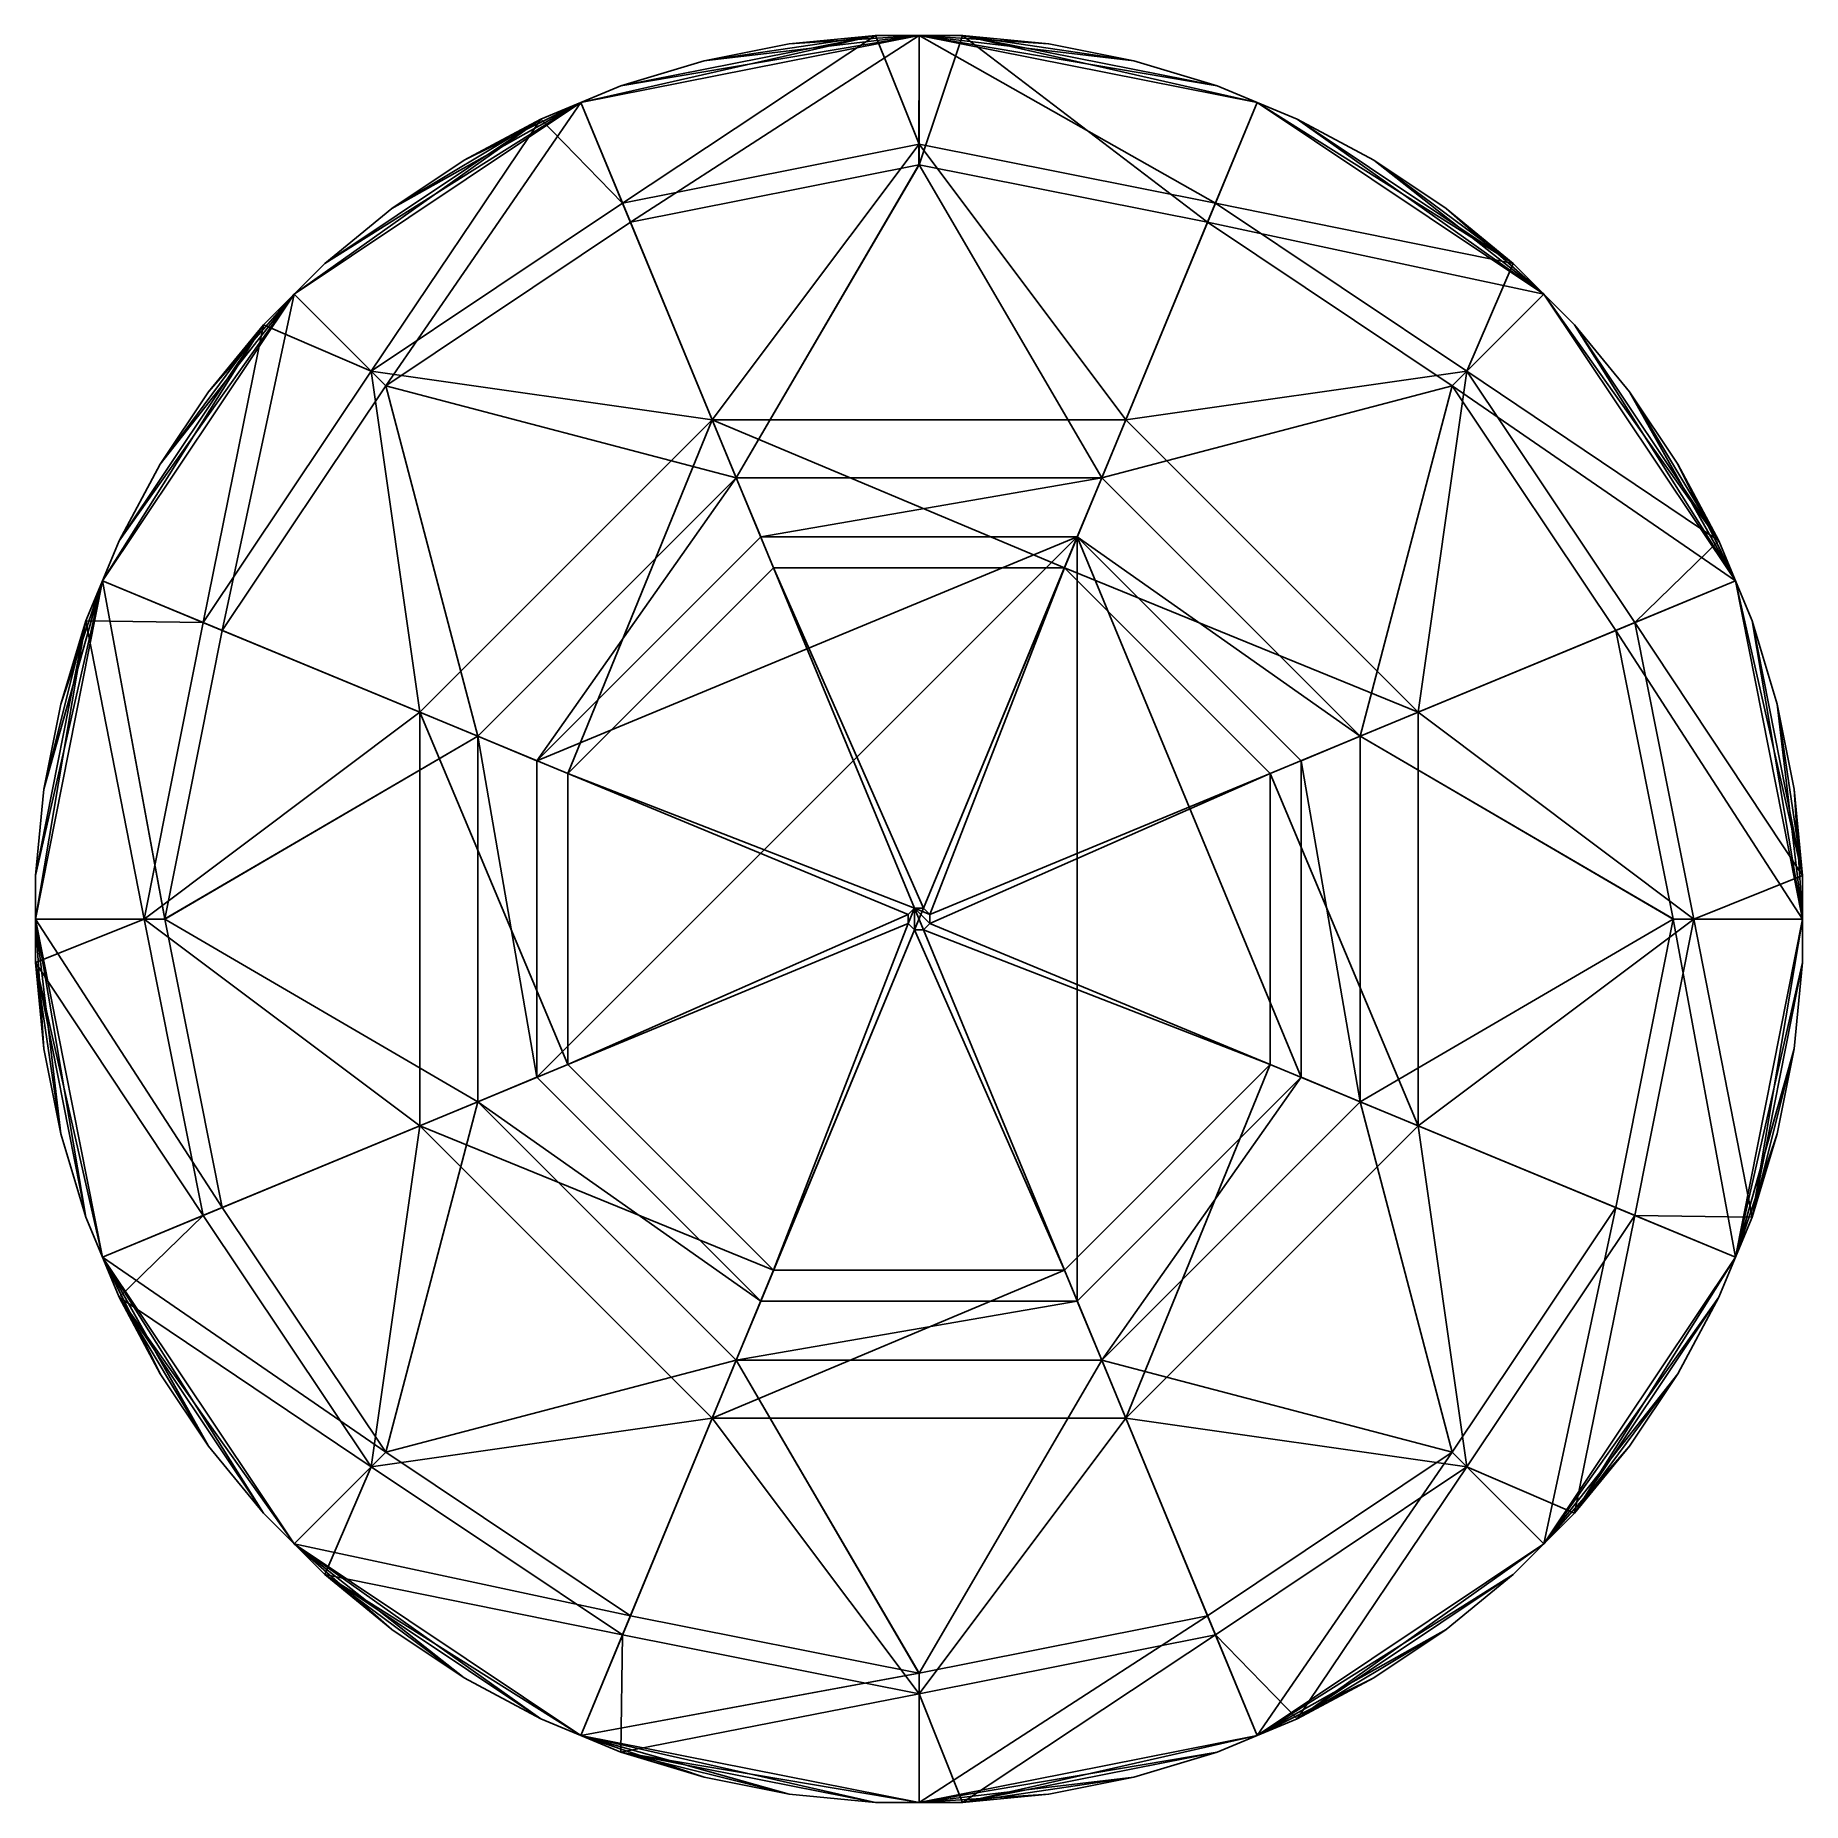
# Model space of a CAD drawing. Extents: x -0.9 to 0.9, y -0.9 to 0.9.
import ezdxf

# ---------------------------------------------------------------- set-up
doc = ezdxf.new("R2010")
doc.units = 0
doc.layers.add('GEM', color=15, linetype='CONTINUOUS')

msp = doc.modelspace()

# ---------------------------------------------------------------- linework, layer by layer
at = {"layer": 'GEM', "color": 0}
for points in [[(-0.044214, 0.9, 0.007161), (-0.301992, 0.729073, -0.233447), (-0.344415, 0.831492, -0.010524)], [(-0.044214, 0.9, 0.007161), (-0.344415, 0.831492, -0.010524), (-0.303567, 0.848412, 0.007161)], [(0, 0.9, 0.073658), (-0.303567, 0.848412, 0.060375), (-0.344415, 0.831492, 0.073658)], [(0, 0.9, 0.073658), (-0.344415, 0.831492, 0.073658), (-0.293943, 0.709641, 0.272849)], [(-0.044214, 0.9, 0.007161), (-0.303567, 0.848412, 0.007161), (-0.218946, 0.874081, 0.024932)], [(0, 0.9, 0.073658), (-0.218946, 0.874081, 0.047028), (-0.303567, 0.848412, 0.060375)], [(-0.044214, 0.9, 0.007161), (0, 0.789143, -0.233447), (-0.301992, 0.729073, -0.233447)], [(0, 0.9, 0.073658), (-0.293943, 0.709641, 0.272849), (-0.000005, 0.768109, 0.272849)], [(-0.044214, 0.9, 0.007161), (-0.218946, 0.874081, 0.024932), (-0.132217, 0.891333, 0.024932)], [(0, 0.9, 0.073658), (-0.132217, 0.891333, 0.047028), (-0.218946, 0.874081, 0.047028)], [(-0.132217, 0.891333, 0.047028), (-0.132217, 0.891333, 0.024932), (-0.218946, 0.874081, 0.024932)], [(-0.132217, 0.891333, 0.047028), (-0.218946, 0.874081, 0.024932), (-0.218946, 0.874081, 0.047028)], [(-0.044214, 0.9, 0.060375), (-0.044214, 0.9, 0.007161), (-0.132217, 0.891333, 0.024932)], [(-0.044214, 0.9, 0.060375), (-0.132217, 0.891333, 0.024932), (-0.132217, 0.891333, 0.047028)], [(0, 0.9, 0.073658), (-0.044214, 0.9, 0.060375), (-0.132217, 0.891333, 0.047028)], [(-0.044214, 0.9, 0.007161), (-0.044214, 0.9, 0.060375), (0, 0.9, 0.073658)], [(-0.044214, 0.9, 0.007161), (0, 0.9, 0.073658), (0.044214, 0.9, 0.060375)], [(-0.044214, 0.9, 0.007161), (0.044214, 0.9, 0.060375), (0.044214, 0.9, 0.007161)], [(-0.044214, 0.9, 0.007161), (0.044214, 0.9, 0.007161), (0, 0.9, -0.010524)], [(-0.044214, 0.9, 0.007161), (0, 0.9, -0.010524), (0, 0.789143, -0.233447)], [(0, 0.9, 0.073658), (-0.000005, 0.768109, 0.272849), (0, 0.76811, 0.272847)], [(0, 0.9, -0.010524), (0.044214, 0.9, 0.007161), (0.132217, 0.891333, 0.024932)], [(0, 0.9, -0.010524), (0.132217, 0.891333, 0.024932), (0.218946, 0.874081, 0.024932)], [(0, 0.9, -0.010524), (0.218946, 0.874081, 0.024932), (0.303567, 0.848412, 0.007161)], [(0, 0.9, -0.010524), (0.303567, 0.848412, 0.007161), (0.344415, 0.831492, -0.010524)], [(0, 0.9, -0.010524), (0.344415, 0.831492, -0.010524), (0.301992, 0.729073, -0.233447)], [(0, 0.9, -0.010524), (0.301992, 0.729073, -0.233447), (0, 0.789143, -0.233447)], [(0.044214, 0.9, 0.060375), (0, 0.9, 0.073658), (0, 0.76811, 0.272847)], [(0.044214, 0.9, 0.060375), (0, 0.76811, 0.272847), (0.000005, 0.768109, 0.272849)], [(0.044214, 0.9, 0.060375), (0.000005, 0.768109, 0.272849), (0.293943, 0.709641, 0.272849)], [(0.044214, 0.9, 0.007161), (0.044214, 0.9, 0.060375), (0.132217, 0.891333, 0.047028)], [(0.044214, 0.9, 0.007161), (0.132217, 0.891333, 0.047028), (0.132217, 0.891333, 0.024932)], [(0.044214, 0.9, 0.060375), (0.293943, 0.709641, 0.272849), (0.344415, 0.831492, 0.073658)], [(0.044214, 0.9, 0.060375), (0.344415, 0.831492, 0.073658), (0.303567, 0.848412, 0.060375)], [(0.044214, 0.9, 0.060375), (0.303567, 0.848412, 0.060375), (0.218946, 0.874081, 0.047028)], [(0.044214, 0.9, 0.060375), (0.218946, 0.874081, 0.047028), (0.132217, 0.891333, 0.047028)], [(0.218946, 0.874081, 0.047028), (0.218946, 0.874081, 0.024932), (0.132217, 0.891333, 0.024932)], [(0.218946, 0.874081, 0.047028), (0.132217, 0.891333, 0.024932), (0.132217, 0.891333, 0.047028)], [(-0.218946, 0.874081, 0.047028), (-0.218946, 0.874081, 0.024932), (-0.303567, 0.848412, 0.007161)], [(-0.218946, 0.874081, 0.047028), (-0.303567, 0.848412, 0.007161), (-0.303567, 0.848412, 0.060375)], [(0.303567, 0.848412, 0.060375), (0.303567, 0.848412, 0.007161), (0.218946, 0.874081, 0.024932)], [(0.303567, 0.848412, 0.060375), (0.218946, 0.874081, 0.024932), (0.218946, 0.874081, 0.047028)], [(-0.303567, 0.848412, 0.060375), (-0.344415, 0.831492, -0.010524), (-0.385264, 0.814572, 0.007161)], [(-0.303567, 0.848412, 0.060375), (-0.385264, 0.814572, 0.007161), (-0.385264, 0.814572, 0.060375)], [(-0.303567, 0.848412, 0.060375), (-0.385264, 0.814572, 0.060375), (-0.344415, 0.831492, 0.073658)], [(-0.303567, 0.848412, 0.060375), (-0.303567, 0.848412, 0.007161), (-0.344415, 0.831492, -0.010524)], [(0.385264, 0.814572, 0.060375), (0.344415, 0.831492, -0.010524), (0.303567, 0.848412, 0.007161)], [(0.385264, 0.814572, 0.060375), (0.303567, 0.848412, 0.007161), (0.303567, 0.848412, 0.060375)], [(0.385264, 0.814572, 0.060375), (0.303567, 0.848412, 0.060375), (0.344415, 0.831492, 0.073658)], [(-0.344415, 0.831492, 0.073658), (-0.605132, 0.66766, 0.060375), (-0.636396, 0.636396, 0.073658)], [(-0.344415, 0.831492, 0.073658), (-0.636396, 0.636396, 0.073658), (-0.543136, 0.543136, 0.272847)], [(-0.344415, 0.831492, 0.073658), (-0.536776, 0.723759, 0.047028), (-0.605132, 0.66766, 0.060375)], [(-0.344415, 0.831492, 0.073658), (-0.543136, 0.543136, 0.272847), (-0.543131, 0.543138, 0.272849)], [(-0.344415, 0.831492, 0.073658), (-0.543131, 0.543138, 0.272849), (-0.293943, 0.709641, 0.272849)], [(-0.344415, 0.831492, 0.073658), (-0.46325, 0.772887, 0.047028), (-0.536776, 0.723759, 0.047028)], [(-0.344415, 0.831492, 0.073658), (-0.385264, 0.814572, 0.060375), (-0.46325, 0.772887, 0.047028)], [(-0.385264, 0.814572, 0.007161), (-0.344415, 0.831492, -0.010524), (-0.301992, 0.729073, -0.233447)], [(0.636396, 0.636396, 0.073658), (0.344415, 0.831492, 0.073658), (0.293943, 0.709641, 0.272849)], [(0.605132, 0.66766, 0.007161), (0.301992, 0.729073, -0.233447), (0.344415, 0.831492, -0.010524)], [(0.385264, 0.814572, 0.060375), (0.385264, 0.814572, 0.007161), (0.344415, 0.831492, -0.010524)], [(0.605132, 0.66766, 0.007161), (0.344415, 0.831492, -0.010524), (0.385264, 0.814572, 0.007161)], [(0.636396, 0.636396, 0.073658), (0.385264, 0.814572, 0.060375), (0.344415, 0.831492, 0.073658)], [(-0.385264, 0.814572, 0.007161), (-0.558008, 0.558008, -0.233447), (-0.636396, 0.636396, -0.010524)], [(-0.385264, 0.814572, 0.007161), (-0.636396, 0.636396, -0.010524), (-0.605132, 0.66766, 0.007161)], [(-0.385264, 0.814572, 0.007161), (-0.605132, 0.66766, 0.007161), (-0.536776, 0.723759, 0.024932)], [(-0.385264, 0.814572, 0.007161), (-0.301992, 0.729073, -0.233447), (-0.558008, 0.558008, -0.233447)], [(-0.385264, 0.814572, 0.007161), (-0.536776, 0.723759, 0.024932), (-0.46325, 0.772887, 0.024932)], [(-0.385264, 0.814572, 0.060375), (-0.385264, 0.814572, 0.007161), (-0.46325, 0.772887, 0.024932)], [(-0.385264, 0.814572, 0.060375), (-0.46325, 0.772887, 0.024932), (-0.46325, 0.772887, 0.047028)], [(0.46325, 0.772887, 0.047028), (0.46325, 0.772887, 0.024932), (0.385264, 0.814572, 0.007161)], [(0.46325, 0.772887, 0.047028), (0.385264, 0.814572, 0.007161), (0.385264, 0.814572, 0.060375)], [(0.605132, 0.66766, 0.007161), (0.385264, 0.814572, 0.007161), (0.46325, 0.772887, 0.024932)], [(0.636396, 0.636396, 0.073658), (0.46325, 0.772887, 0.047028), (0.385264, 0.814572, 0.060375)], [(-0.301992, 0.729073, -0.233447), (0, 0.789143, -0.233447), (0, 0.789125, -0.233472)], [(-0.301992, 0.729073, -0.233447), (0, 0.789125, -0.233472), (-0.210527, 0.508408, -0.568017)], [(-0.210527, 0.508408, -0.568017), (0, 0.789125, -0.233472), (0.210527, 0.508408, -0.568017)], [(0, 0.789143, -0.233447), (0.301992, 0.729073, -0.233447), (0.210576, 0.508375, -0.568051)], [(0, 0.789143, -0.233447), (0.210576, 0.508375, -0.568051), (0.210527, 0.508408, -0.568017)], [(0, 0.789143, -0.233447), (0.210527, 0.508408, -0.568017), (0, 0.789125, -0.233472)], [(-0.46325, 0.772887, 0.047028), (-0.46325, 0.772887, 0.024932), (-0.536776, 0.723759, 0.024932)], [(-0.46325, 0.772887, 0.047028), (-0.536776, 0.723759, 0.024932), (-0.536776, 0.723759, 0.047028)], [(-0.000005, 0.768109, 0.272849), (-0.293943, 0.709641, 0.272849), (-0.186132, 0.449363, 0.513041)], [(0.000005, 0.768109, 0.272849), (-0.000005, 0.768109, 0.272849), (-0.186132, 0.449363, 0.513041)], [(0.000005, 0.768109, 0.272849), (-0.186132, 0.449363, 0.513041), (-0.186126, 0.449349, 0.513051)], [(0.000005, 0.768109, 0.272849), (-0.186126, 0.449349, 0.513051), (0.186126, 0.449349, 0.513051)], [(0.000005, 0.768109, 0.272849), (0, 0.76811, 0.272847), (-0.000005, 0.768109, 0.272849)], [(0.293943, 0.709641, 0.272849), (0.000005, 0.768109, 0.272849), (0.186132, 0.449363, 0.513041)], [(0.000005, 0.768109, 0.272849), (0.186126, 0.449349, 0.513051), (0.186132, 0.449363, 0.513041)], [(0.536776, 0.723759, 0.047028), (0.536776, 0.723759, 0.024932), (0.46325, 0.772887, 0.024932)], [(0.536776, 0.723759, 0.047028), (0.46325, 0.772887, 0.024932), (0.46325, 0.772887, 0.047028)], [(0.605132, 0.66766, 0.007161), (0.46325, 0.772887, 0.024932), (0.536776, 0.723759, 0.024932)], [(0.636396, 0.636396, 0.073658), (0.536776, 0.723759, 0.047028), (0.46325, 0.772887, 0.047028)], [(-0.536776, 0.723759, 0.047028), (-0.536776, 0.723759, 0.024932), (-0.605132, 0.66766, 0.007161)], [(-0.536776, 0.723759, 0.047028), (-0.605132, 0.66766, 0.007161), (-0.605132, 0.66766, 0.060375)], [(-0.558008, 0.558008, -0.233447), (-0.301992, 0.729073, -0.233447), (-0.210576, 0.508375, -0.568051)], [(-0.301992, 0.729073, -0.233447), (-0.210527, 0.508408, -0.568017), (-0.210576, 0.508375, -0.568051)], [(0.301992, 0.729073, -0.233447), (0.210634, 0.508364, -0.568017), (0.210576, 0.508375, -0.568051)], [(0.301992, 0.729073, -0.233447), (0.557996, 0.557996, -0.233472), (0.210634, 0.508364, -0.568017)], [(0.605132, 0.66766, 0.007161), (0.558008, 0.558008, -0.233447), (0.301992, 0.729073, -0.233447)], [(0.301992, 0.729073, -0.233447), (0.558008, 0.558008, -0.233447), (0.557996, 0.557996, -0.233472)], [(0.605132, 0.66766, 0.060375), (0.605132, 0.66766, 0.007161), (0.536776, 0.723759, 0.024932)], [(0.605132, 0.66766, 0.060375), (0.536776, 0.723759, 0.024932), (0.536776, 0.723759, 0.047028)], [(0.636396, 0.636396, 0.073658), (0.605132, 0.66766, 0.060375), (0.536776, 0.723759, 0.047028)], [(-0.293943, 0.709641, 0.272849), (-0.543131, 0.543138, 0.272849), (-0.186132, 0.449363, 0.513041)], [(0.543131, 0.543138, 0.272849), (0.293943, 0.709641, 0.272849), (0.186132, 0.449363, 0.513041)], [(0.636396, 0.636396, 0.073658), (0.293943, 0.709641, 0.272849), (0.543131, 0.543138, 0.272849)], [(-0.605132, 0.66766, 0.060375), (-0.636396, 0.636396, -0.010524), (-0.66766, 0.605132, 0.007161)], [(-0.605132, 0.66766, 0.060375), (-0.66766, 0.605132, 0.007161), (-0.66766, 0.605132, 0.060375)], [(-0.605132, 0.66766, 0.060375), (-0.66766, 0.605132, 0.060375), (-0.636396, 0.636396, 0.073658)], [(-0.605132, 0.66766, 0.060375), (-0.605132, 0.66766, 0.007161), (-0.636396, 0.636396, -0.010524)], [(0.605132, 0.66766, 0.007161), (0.636396, 0.636396, -0.010524), (0.558008, 0.558008, -0.233447)], [(0.66766, 0.605132, 0.060375), (0.636396, 0.636396, -0.010524), (0.605132, 0.66766, 0.007161)], [(0.66766, 0.605132, 0.060375), (0.605132, 0.66766, 0.007161), (0.605132, 0.66766, 0.060375)], [(0.66766, 0.605132, 0.060375), (0.605132, 0.66766, 0.060375), (0.636396, 0.636396, 0.073658)], [(-0.636396, 0.636396, 0.073658), (-0.814572, 0.385264, 0.060375), (-0.831492, 0.344415, 0.073658)], [(-0.636396, 0.636396, 0.073658), (-0.831492, 0.344415, 0.073658), (-0.709641, 0.293943, 0.272849)], [(-0.636396, 0.636396, 0.073658), (-0.772887, 0.46325, 0.047028), (-0.814572, 0.385264, 0.060375)], [(-0.636396, 0.636396, 0.073658), (-0.723759, 0.536776, 0.047028), (-0.772887, 0.46325, 0.047028)], [(-0.636396, 0.636396, 0.073658), (-0.66766, 0.605132, 0.060375), (-0.723759, 0.536776, 0.047028)], [(-0.636396, 0.636396, 0.073658), (-0.709641, 0.293943, 0.272849), (-0.543138, 0.543131, 0.272849)], [(-0.66766, 0.605132, 0.007161), (-0.636396, 0.636396, -0.010524), (-0.558008, 0.558008, -0.233447)], [(-0.636396, 0.636396, 0.073658), (-0.543138, 0.543131, 0.272849), (-0.543136, 0.543136, 0.272847)], [(0.636396, 0.636396, 0.073658), (0.543131, 0.543138, 0.272849), (0.543136, 0.543136, 0.272847)], [(0.831492, 0.344415, 0.073658), (0.636396, 0.636396, 0.073658), (0.543136, 0.543136, 0.272847)], [(0.814572, 0.385264, 0.007161), (0.558008, 0.558008, -0.233447), (0.636396, 0.636396, -0.010524)], [(0.66766, 0.605132, 0.060375), (0.66766, 0.605132, 0.007161), (0.636396, 0.636396, -0.010524)], [(0.814572, 0.385264, 0.007161), (0.636396, 0.636396, -0.010524), (0.66766, 0.605132, 0.007161)], [(0.831492, 0.344415, 0.073658), (0.66766, 0.605132, 0.060375), (0.636396, 0.636396, 0.073658)], [(-0.66766, 0.605132, 0.007161), (-0.729073, 0.301992, -0.233447), (-0.831492, 0.344415, -0.010524)], [(-0.66766, 0.605132, 0.007161), (-0.831492, 0.344415, -0.010524), (-0.814572, 0.385264, 0.007161)], [(-0.66766, 0.605132, 0.007161), (-0.814572, 0.385264, 0.007161), (-0.772887, 0.46325, 0.024932)], [(-0.66766, 0.605132, 0.007161), (-0.772887, 0.46325, 0.024932), (-0.723759, 0.536776, 0.024932)], [(-0.66766, 0.605132, 0.007161), (-0.558008, 0.558008, -0.233447), (-0.729073, 0.301992, -0.233447)], [(-0.66766, 0.605132, 0.060375), (-0.66766, 0.605132, 0.007161), (-0.723759, 0.536776, 0.024932)], [(-0.66766, 0.605132, 0.060375), (-0.723759, 0.536776, 0.024932), (-0.723759, 0.536776, 0.047028)], [(0.723759, 0.536776, 0.047028), (0.723759, 0.536776, 0.024932), (0.66766, 0.605132, 0.007161)], [(0.723759, 0.536776, 0.047028), (0.66766, 0.605132, 0.007161), (0.66766, 0.605132, 0.060375)], [(0.814572, 0.385264, 0.007161), (0.66766, 0.605132, 0.007161), (0.723759, 0.536776, 0.024932)], [(0.831492, 0.344415, 0.073658), (0.723759, 0.536776, 0.047028), (0.66766, 0.605132, 0.060375)], [(-0.729073, 0.301992, -0.233447), (-0.558008, 0.558008, -0.233447), (-0.557996, 0.557996, -0.233472)], [(-0.558008, 0.558008, -0.233447), (-0.210576, 0.508375, -0.568051), (-0.210634, 0.508364, -0.568017)], [(-0.558008, 0.558008, -0.233447), (-0.210634, 0.508364, -0.568017), (-0.557996, 0.557996, -0.233472)], [(0.558008, 0.558008, -0.233447), (0.508375, 0.210576, -0.568051), (0.508364, 0.210634, -0.568017)], [(0.558008, 0.558008, -0.233447), (0.508364, 0.210634, -0.568017), (0.557996, 0.557996, -0.233472)], [(0.558008, 0.558008, -0.233447), (0.729073, 0.301992, -0.233447), (0.508375, 0.210576, -0.568051)], [(0.814572, 0.385264, 0.007161), (0.729073, 0.301992, -0.233447), (0.558008, 0.558008, -0.233447)], [(-0.729073, 0.301992, -0.233447), (-0.557996, 0.557996, -0.233472), (-0.508364, 0.210634, -0.568017)], [(-0.543138, 0.543131, 0.272849), (-0.709641, 0.293943, 0.272849), (-0.449363, 0.186132, 0.513041)], [(-0.557996, 0.557996, -0.233472), (-0.210634, 0.508364, -0.568017), (-0.508364, 0.210634, -0.568017)], [(-0.543136, 0.543136, 0.272847), (-0.543138, 0.543131, 0.272849), (-0.449363, 0.186132, 0.513041)], [(-0.543136, 0.543136, 0.272847), (-0.186132, 0.449363, 0.513041), (-0.543131, 0.543138, 0.272849)], [(-0.543136, 0.543136, 0.272847), (-0.449363, 0.186132, 0.513041), (-0.449349, 0.186126, 0.513051)], [(-0.543136, 0.543136, 0.272847), (-0.449349, 0.186126, 0.513051), (-0.186126, 0.449349, 0.513051)], [(-0.543136, 0.543136, 0.272847), (-0.186126, 0.449349, 0.513051), (-0.186132, 0.449363, 0.513041)], [(0.543136, 0.543136, 0.272847), (0.186132, 0.449363, 0.513041), (0.186126, 0.449349, 0.513051)], [(0.543136, 0.543136, 0.272847), (0.186126, 0.449349, 0.513051), (0.449349, 0.186126, 0.513051)], [(0.543136, 0.543136, 0.272847), (0.543131, 0.543138, 0.272849), (0.186132, 0.449363, 0.513041)], [(0.557996, 0.557996, -0.233472), (0.508364, 0.210634, -0.568017), (0.210634, 0.508364, -0.568017)], [(0.543136, 0.543136, 0.272847), (0.449349, 0.186126, 0.513051), (0.449363, 0.186132, 0.513041)], [(0.543136, 0.543136, 0.272847), (0.449363, 0.186132, 0.513041), (0.543138, 0.543131, 0.272849)], [(0.709641, 0.293943, 0.272849), (0.543138, 0.543131, 0.272849), (0.449363, 0.186132, 0.513041)], [(0.831492, 0.344415, 0.073658), (0.543136, 0.543136, 0.272847), (0.543138, 0.543131, 0.272849)], [(0.831492, 0.344415, 0.073658), (0.543138, 0.543131, 0.272849), (0.709641, 0.293943, 0.272849)], [(-0.723759, 0.536776, 0.047028), (-0.723759, 0.536776, 0.024932), (-0.772887, 0.46325, 0.024932)], [(-0.723759, 0.536776, 0.047028), (-0.772887, 0.46325, 0.024932), (-0.772887, 0.46325, 0.047028)], [(0.772887, 0.46325, 0.047028), (0.772887, 0.46325, 0.024932), (0.723759, 0.536776, 0.024932)], [(0.772887, 0.46325, 0.047028), (0.723759, 0.536776, 0.024932), (0.723759, 0.536776, 0.047028)], [(0.814572, 0.385264, 0.007161), (0.723759, 0.536776, 0.024932), (0.772887, 0.46325, 0.024932)], [(0.831492, 0.344415, 0.073658), (0.772887, 0.46325, 0.047028), (0.723759, 0.536776, 0.047028)], [(-0.210634, 0.508364, -0.568017), (-0.357757, 0.148188, -0.718669), (-0.508375, 0.210576, -0.568051)], [(-0.210634, 0.508364, -0.568017), (-0.508375, 0.210576, -0.568051), (-0.508364, 0.210634, -0.568017)], [(-0.210634, 0.508364, -0.568017), (-0.148188, 0.357757, -0.718669), (-0.357757, 0.148188, -0.718669)], [(-0.210634, 0.508364, -0.568017), (-0.210576, 0.508375, -0.568051), (-0.148188, 0.357757, -0.718669)], [(-0.210576, 0.508375, -0.568051), (-0.210527, 0.508408, -0.568017), (0.210527, 0.508408, -0.568017)], [(-0.210576, 0.508375, -0.568051), (0.210527, 0.508408, -0.568017), (0.210576, 0.508375, -0.568051)], [(-0.210576, 0.508375, -0.568051), (0.210576, 0.508375, -0.568051), (0.148188, 0.357757, -0.718669)], [(-0.210576, 0.508375, -0.568051), (0.148188, 0.357757, -0.718669), (-0.148188, 0.357757, -0.718669)], [(0.508364, 0.210634, -0.568017), (0.148188, 0.357757, -0.718669), (0.210576, 0.508375, -0.568051)], [(0.508364, 0.210634, -0.568017), (0.210576, 0.508375, -0.568051), (0.210634, 0.508364, -0.568017)], [(-0.772887, 0.46325, 0.047028), (-0.772887, 0.46325, 0.024932), (-0.814572, 0.385264, 0.007161)], [(-0.772887, 0.46325, 0.047028), (-0.814572, 0.385264, 0.007161), (-0.814572, 0.385264, 0.060375)], [(0.814572, 0.385264, 0.060375), (0.814572, 0.385264, 0.007161), (0.772887, 0.46325, 0.024932)], [(0.814572, 0.385264, 0.060375), (0.772887, 0.46325, 0.024932), (0.772887, 0.46325, 0.047028)], [(0.831492, 0.344415, 0.073658), (0.814572, 0.385264, 0.060375), (0.772887, 0.46325, 0.047028)], [(-0.186126, 0.449349, 0.513051), (-0.449349, 0.186126, 0.513051), (-0.389309, 0.161257, 0.537309)], [(-0.186126, 0.449349, 0.513051), (-0.389309, 0.161257, 0.537309), (-0.161257, 0.389309, 0.537309)], [(0.186126, 0.449349, 0.513051), (-0.186126, 0.449349, 0.513051), (-0.161257, 0.389309, 0.537309)], [(0.186126, 0.449349, 0.513051), (-0.161257, 0.389309, 0.537309), (0.161257, 0.389309, 0.537309)], [(0.449349, 0.186126, 0.513051), (0.186126, 0.449349, 0.513051), (0.161257, 0.389309, 0.537309)], [(-0.814572, 0.385264, 0.060375), (-0.831492, 0.344415, -0.010524), (-0.848412, 0.303567, 0.007161)], [(-0.814572, 0.385264, 0.060375), (-0.848412, 0.303567, 0.007161), (-0.848412, 0.303567, 0.060375)], [(-0.814572, 0.385264, 0.060375), (-0.848412, 0.303567, 0.060375), (-0.831492, 0.344415, 0.073658)], [(-0.814572, 0.385264, 0.060375), (-0.814572, 0.385264, 0.007161), (-0.831492, 0.344415, -0.010524)], [(0.161257, 0.389309, 0.537309), (-0.161257, 0.389309, 0.537309), (-0.389309, 0.161257, 0.537309)], [(0.161257, 0.389309, 0.537309), (-0.389309, 0.161257, 0.537309), (-0.389309, -0.161257, 0.537309)], [(0.161257, 0.389309, 0.537309), (-0.389309, -0.161257, 0.537309), (-0.161257, -0.389309, 0.537309)], [(0.161257, 0.389309, 0.537309), (-0.161257, -0.389309, 0.537309), (0.161257, -0.389309, 0.537309)], [(0.449349, 0.186126, 0.513051), (0.161257, 0.389309, 0.537309), (0.389309, 0.161257, 0.537309)], [(0.161257, 0.389309, 0.537309), (0.161257, -0.389309, 0.537309), (0.389309, -0.161257, 0.537309)], [(0.161257, 0.389309, 0.537309), (0.389309, -0.161257, 0.537309), (0.389309, 0.161257, 0.537309)], [(0.814572, 0.385264, 0.007161), (0.831492, 0.344415, -0.010524), (0.729073, 0.301992, -0.233447)], [(0.848412, 0.303567, 0.060375), (0.831492, 0.344415, -0.010524), (0.814572, 0.385264, 0.007161)], [(0.848412, 0.303567, 0.060375), (0.814572, 0.385264, 0.007161), (0.814572, 0.385264, 0.060375)], [(0.848412, 0.303567, 0.060375), (0.814572, 0.385264, 0.060375), (0.831492, 0.344415, 0.073658)], [(-0.831492, 0.344415, 0.073658), (-0.891333, 0.132217, 0.047028), (-0.9, 0.044214, 0.060375)], [(-0.831492, 0.344415, 0.073658), (-0.9, 0.044214, 0.060375), (-0.9, 0, 0.073658)], [(-0.831492, 0.344415, 0.073658), (-0.9, 0, 0.073658), (-0.76811, 0, 0.272847)], [(-0.831492, 0.344415, 0.073658), (-0.874081, 0.218946, 0.047028), (-0.891333, 0.132217, 0.047028)], [(-0.831492, 0.344415, 0.073658), (-0.848412, 0.303567, 0.060375), (-0.874081, 0.218946, 0.047028)], [(-0.848412, 0.303567, 0.007161), (-0.831492, 0.344415, -0.010524), (-0.729073, 0.301992, -0.233447)], [(-0.831492, 0.344415, 0.073658), (-0.76811, 0, 0.272847), (-0.768109, 0.000005, 0.272849)], [(-0.831492, 0.344415, 0.073658), (-0.768109, 0.000005, 0.272849), (-0.709641, 0.293943, 0.272849)], [(-0.004604, 0.011115, -1.02), (-0.357757, 0.148188, -0.718669), (-0.148188, 0.357757, -0.718669)], [(0.004604, 0.011115, -1.02), (-0.004604, 0.011115, -1.02), (-0.148188, 0.357757, -0.718669)], [(0.004604, 0.011115, -1.02), (-0.148188, 0.357757, -0.718669), (0.148188, 0.357757, -0.718669)], [(0.011115, 0.004604, -1.02), (0.004604, 0.011115, -1.02), (0.148188, 0.357757, -0.718669)], [(0.011115, 0.004604, -1.02), (0.148188, 0.357757, -0.718669), (0.357757, 0.148188, -0.718669)], [(0.508364, 0.210634, -0.568017), (0.357757, 0.148188, -0.718669), (0.148188, 0.357757, -0.718669)], [(0.9, 0, 0.073658), (0.831492, 0.344415, 0.073658), (0.709641, 0.293943, 0.272849)], [(0.9, 0.044214, 0.007161), (0.729073, 0.301992, -0.233447), (0.831492, 0.344415, -0.010524)], [(0.848412, 0.303567, 0.060375), (0.848412, 0.303567, 0.007161), (0.831492, 0.344415, -0.010524)], [(0.9, 0.044214, 0.007161), (0.831492, 0.344415, -0.010524), (0.848412, 0.303567, 0.007161)], [(0.9, 0, 0.073658), (0.848412, 0.303567, 0.060375), (0.831492, 0.344415, 0.073658)], [(-0.848412, 0.303567, 0.007161), (-0.789143, 0, -0.233447), (-0.9, 0, -0.010524)], [(-0.848412, 0.303567, 0.007161), (-0.9, 0, -0.010524), (-0.9, 0.044214, 0.007161)], [(-0.848412, 0.303567, 0.007161), (-0.9, 0.044214, 0.007161), (-0.891333, 0.132217, 0.024932)], [(-0.848412, 0.303567, 0.007161), (-0.891333, 0.132217, 0.024932), (-0.874081, 0.218946, 0.024932)], [(-0.848412, 0.303567, 0.060375), (-0.848412, 0.303567, 0.007161), (-0.874081, 0.218946, 0.024932)], [(-0.848412, 0.303567, 0.060375), (-0.874081, 0.218946, 0.024932), (-0.874081, 0.218946, 0.047028)], [(-0.848412, 0.303567, 0.007161), (-0.729073, 0.301992, -0.233447), (-0.789143, 0, -0.233447)], [(-0.789143, 0, -0.233447), (-0.729073, 0.301992, -0.233447), (-0.508375, 0.210576, -0.568051)], [(-0.709641, 0.293943, 0.272849), (-0.768109, 0.000005, 0.272849), (-0.449363, 0.186132, 0.513041)], [(-0.729073, 0.301992, -0.233447), (-0.508364, 0.210634, -0.568017), (-0.508375, 0.210576, -0.568051)], [(0.768109, 0.000005, 0.272849), (0.709641, 0.293943, 0.272849), (0.449363, 0.186132, 0.513041)], [(0.729073, 0.301992, -0.233447), (0.508408, 0.210527, -0.568017), (0.508375, 0.210576, -0.568051)], [(0.729073, 0.301992, -0.233447), (0.789125, 0, -0.233472), (0.508408, 0.210527, -0.568017)], [(0.9, 0, 0.073658), (0.709641, 0.293943, 0.272849), (0.768109, 0.000005, 0.272849)], [(0.9, 0.044214, 0.007161), (0.789143, 0, -0.233447), (0.729073, 0.301992, -0.233447)], [(0.729073, 0.301992, -0.233447), (0.789143, 0, -0.233447), (0.789125, 0, -0.233472)], [(0.874081, 0.218946, 0.047028), (0.874081, 0.218946, 0.024932), (0.848412, 0.303567, 0.007161)], [(0.874081, 0.218946, 0.047028), (0.848412, 0.303567, 0.007161), (0.848412, 0.303567, 0.060375)], [(0.9, 0.044214, 0.007161), (0.848412, 0.303567, 0.007161), (0.874081, 0.218946, 0.024932)], [(0.9, 0, 0.073658), (0.874081, 0.218946, 0.047028), (0.848412, 0.303567, 0.060375)], [(-0.874081, 0.218946, 0.047028), (-0.874081, 0.218946, 0.024932), (-0.891333, 0.132217, 0.024932)], [(-0.874081, 0.218946, 0.047028), (-0.891333, 0.132217, 0.024932), (-0.891333, 0.132217, 0.047028)], [(0.891333, 0.132217, 0.047028), (0.891333, 0.132217, 0.024932), (0.874081, 0.218946, 0.024932)], [(0.891333, 0.132217, 0.047028), (0.874081, 0.218946, 0.024932), (0.874081, 0.218946, 0.047028)], [(0.9, 0.044214, 0.007161), (0.874081, 0.218946, 0.024932), (0.891333, 0.132217, 0.024932)], [(0.9, 0, 0.073658), (0.891333, 0.132217, 0.047028), (0.874081, 0.218946, 0.047028)], [(-0.789143, 0, -0.233447), (-0.508375, 0.210576, -0.568051), (-0.508408, 0.210527, -0.568017)], [(-0.789143, 0, -0.233447), (-0.508408, 0.210527, -0.568017), (-0.789125, 0, -0.233472)], [(-0.789125, 0, -0.233472), (-0.508408, 0.210527, -0.568017), (-0.508408, -0.210527, -0.568017)], [(-0.508408, 0.210527, -0.568017), (-0.508375, 0.210576, -0.568051), (-0.357757, 0.148188, -0.718669)], [(-0.508408, 0.210527, -0.568017), (-0.357757, 0.148188, -0.718669), (-0.357757, -0.148188, -0.718669)], [(-0.508408, 0.210527, -0.568017), (-0.357757, -0.148188, -0.718669), (-0.508375, -0.210576, -0.568051)], [(-0.508408, 0.210527, -0.568017), (-0.508375, -0.210576, -0.568051), (-0.508408, -0.210527, -0.568017)], [(0.508364, 0.210634, -0.568017), (0.508375, 0.210576, -0.568051), (0.357757, 0.148188, -0.718669)], [(0.508408, -0.210527, -0.568017), (0.357757, 0.148188, -0.718669), (0.508375, 0.210576, -0.568051)], [(0.508408, -0.210527, -0.568017), (0.508375, 0.210576, -0.568051), (0.508408, 0.210527, -0.568017)], [(0.789125, 0, -0.233472), (0.508408, -0.210527, -0.568017), (0.508408, 0.210527, -0.568017)], [(-0.76811, 0, 0.272847), (-0.449349, 0.186126, 0.513051), (-0.449363, 0.186132, 0.513041)], [(-0.76811, 0, 0.272847), (-0.449363, 0.186132, 0.513041), (-0.768109, 0.000005, 0.272849)], [(-0.76811, 0, 0.272847), (-0.449349, -0.186126, 0.513051), (-0.449349, 0.186126, 0.513051)], [(-0.449349, 0.186126, 0.513051), (-0.449349, -0.186126, 0.513051), (-0.389309, -0.161257, 0.537309)], [(-0.449349, 0.186126, 0.513051), (-0.389309, -0.161257, 0.537309), (-0.389309, 0.161257, 0.537309)], [(0.449349, -0.186126, 0.513051), (0.449349, 0.186126, 0.513051), (0.389309, 0.161257, 0.537309)], [(0.76811, 0, 0.272847), (0.449363, 0.186132, 0.513041), (0.449349, 0.186126, 0.513051)], [(0.76811, 0, 0.272847), (0.449349, 0.186126, 0.513051), (0.449349, -0.186126, 0.513051)], [(0.76811, 0, 0.272847), (0.768109, 0.000005, 0.272849), (0.449363, 0.186132, 0.513041)], [(-0.004604, 0.011115, -1.02), (-0.011115, 0.004604, -1.02), (-0.357757, 0.148188, -0.718669)], [(-0.011115, 0.004604, -1.02), (-0.357757, -0.148188, -0.718669), (-0.357757, 0.148188, -0.718669)], [(0.011115, -0.004604, -1.02), (0.011115, 0.004604, -1.02), (0.357757, 0.148188, -0.718669)], [(0.011115, -0.004604, -1.02), (0.357757, 0.148188, -0.718669), (0.357757, -0.148188, -0.718669)], [(0.508408, -0.210527, -0.568017), (0.357757, -0.148188, -0.718669), (0.357757, 0.148188, -0.718669)], [(0.449349, -0.186126, 0.513051), (0.389309, 0.161257, 0.537309), (0.389309, -0.161257, 0.537309)], [(-0.891333, 0.132217, 0.047028), (-0.891333, 0.132217, 0.024932), (-0.9, 0.044214, 0.007161)], [(-0.891333, 0.132217, 0.047028), (-0.9, 0.044214, 0.007161), (-0.9, 0.044214, 0.060375)], [(0.9, 0.044214, 0.060375), (0.9, 0.044214, 0.007161), (0.891333, 0.132217, 0.024932)], [(0.9, 0.044214, 0.060375), (0.891333, 0.132217, 0.024932), (0.891333, 0.132217, 0.047028)], [(0.9, 0, 0.073658), (0.9, 0.044214, 0.060375), (0.891333, 0.132217, 0.047028)], [(-0.9, 0.044214, 0.060375), (-0.9, 0.044214, 0.007161), (-0.9, 0, -0.010524)], [(-0.9, 0.044214, 0.060375), (-0.9, 0, -0.010524), (-0.9, -0.044214, 0.007161)], [(-0.9, 0.044214, 0.060375), (-0.9, -0.044214, 0.007161), (-0.9, -0.044214, 0.060375)], [(-0.9, 0.044214, 0.060375), (-0.9, -0.044214, 0.060375), (-0.9, 0, 0.073658)], [(0.9, 0.044214, 0.007161), (0.9, 0, -0.010524), (0.789143, 0, -0.233447)], [(0.9, -0.044214, 0.060375), (0.9, 0, -0.010524), (0.9, 0.044214, 0.007161)], [(0.9, -0.044214, 0.060375), (0.9, 0.044214, 0.007161), (0.9, 0.044214, 0.060375)], [(0.9, -0.044214, 0.060375), (0.9, 0.044214, 0.060375), (0.9, 0, 0.073658)], [(-0.9, -0.044214, 0.007161), (-0.9, 0, -0.010524), (-0.789143, 0, -0.233447)], [(-0.9, -0.044214, 0.007161), (-0.789143, 0, -0.233447), (-0.729073, -0.301992, -0.233447)], [(-0.9, 0, 0.073658), (-0.9, -0.044214, 0.060375), (-0.891333, -0.132217, 0.047028)], [(-0.9, 0, 0.073658), (-0.891333, -0.132217, 0.047028), (-0.874081, -0.218946, 0.047028)], [(-0.9, 0, 0.073658), (-0.874081, -0.218946, 0.047028), (-0.848412, -0.303567, 0.060375)], [(-0.9, 0, 0.073658), (-0.848412, -0.303567, 0.060375), (-0.831492, -0.344415, 0.073658)], [(-0.9, 0, 0.073658), (-0.831492, -0.344415, 0.073658), (-0.709641, -0.293943, 0.272849)], [(-0.9, 0, 0.073658), (-0.709641, -0.293943, 0.272849), (-0.768109, -0.000005, 0.272849)], [(-0.9, 0, 0.073658), (-0.768109, -0.000005, 0.272849), (-0.76811, 0, 0.272847)], [(-0.729073, -0.301992, -0.233447), (-0.789143, 0, -0.233447), (-0.789125, 0, -0.233472)], [(-0.729073, -0.301992, -0.233447), (-0.789125, 0, -0.233472), (-0.508408, -0.210527, -0.568017)], [(-0.76811, 0, 0.272847), (-0.768109, -0.000005, 0.272849), (-0.449363, -0.186132, 0.513041)], [(-0.76811, 0, 0.272847), (-0.449363, -0.186132, 0.513041), (-0.449349, -0.186126, 0.513051)], [(-0.011115, 0.004604, -1.02), (-0.011115, -0.004604, -1.02), (-0.357757, -0.148188, -0.718669)], [(-0.004604, 0.011115, -1.02), (-0.004604, -0.011115, -1.02), (-0.011115, -0.004604, -1.02)], [(-0.004604, 0.011115, -1.02), (-0.011115, -0.004604, -1.02), (-0.011115, 0.004604, -1.02)], [(-0.004604, 0.011115, -1.02), (0.004604, 0.011115, -1.02), (0.011115, 0.004604, -1.02)], [(-0.004604, 0.011115, -1.02), (0.011115, 0.004604, -1.02), (0.011115, -0.004604, -1.02)], [(-0.004604, 0.011115, -1.02), (0.011115, -0.004604, -1.02), (0.004604, -0.011115, -1.02)], [(-0.004604, 0.011115, -1.02), (0.004604, -0.011115, -1.02), (-0.004604, -0.011115, -1.02)], [(0.76811, 0, 0.272847), (0.449349, -0.186126, 0.513051), (0.449363, -0.186132, 0.513041)], [(0.76811, 0, 0.272847), (0.449363, -0.186132, 0.513041), (0.768109, -0.000005, 0.272849)], [(0.789143, 0, -0.233447), (0.729073, -0.301992, -0.233447), (0.508375, -0.210576, -0.568051)], [(0.789143, 0, -0.233447), (0.508375, -0.210576, -0.568051), (0.508408, -0.210527, -0.568017)], [(0.789143, 0, -0.233447), (0.508408, -0.210527, -0.568017), (0.789125, 0, -0.233472)], [(0.848412, -0.303567, 0.007161), (0.729073, -0.301992, -0.233447), (0.789143, 0, -0.233447)], [(0.9, 0, 0.073658), (0.768109, 0.000005, 0.272849), (0.76811, 0, 0.272847)], [(0.831492, -0.344415, 0.073658), (0.76811, 0, 0.272847), (0.768109, -0.000005, 0.272849)], [(0.831492, -0.344415, 0.073658), (0.9, 0, 0.073658), (0.76811, 0, 0.272847)], [(0.848412, -0.303567, 0.007161), (0.789143, 0, -0.233447), (0.9, 0, -0.010524)], [(0.831492, -0.344415, 0.073658), (0.9, -0.044214, 0.060375), (0.9, 0, 0.073658)], [(0.848412, -0.303567, 0.007161), (0.9, 0, -0.010524), (0.9, -0.044214, 0.007161)], [(0.9, -0.044214, 0.060375), (0.9, -0.044214, 0.007161), (0.9, 0, -0.010524)], [(-0.768109, -0.000005, 0.272849), (-0.709641, -0.293943, 0.272849), (-0.449363, -0.186132, 0.513041)], [(-0.011115, -0.004604, -1.02), (-0.148188, -0.357757, -0.718669), (-0.357757, -0.148188, -0.718669)], [(-0.011115, -0.004604, -1.02), (-0.004604, -0.011115, -1.02), (-0.148188, -0.357757, -0.718669)], [(-0.004604, -0.011115, -1.02), (0.148188, -0.357757, -0.718669), (-0.148188, -0.357757, -0.718669)], [(-0.004604, -0.011115, -1.02), (0.004604, -0.011115, -1.02), (0.148188, -0.357757, -0.718669)], [(0.004604, -0.011115, -1.02), (0.011115, -0.004604, -1.02), (0.357757, -0.148188, -0.718669)], [(0.004604, -0.011115, -1.02), (0.357757, -0.148188, -0.718669), (0.148188, -0.357757, -0.718669)], [(0.709641, -0.293943, 0.272849), (0.768109, -0.000005, 0.272849), (0.449363, -0.186132, 0.513041)], [(0.831492, -0.344415, 0.073658), (0.768109, -0.000005, 0.272849), (0.709641, -0.293943, 0.272849)], [(-0.9, -0.044214, 0.060375), (-0.9, -0.044214, 0.007161), (-0.891333, -0.132217, 0.024932)], [(-0.9, -0.044214, 0.060375), (-0.891333, -0.132217, 0.024932), (-0.891333, -0.132217, 0.047028)], [(-0.9, -0.044214, 0.007161), (-0.729073, -0.301992, -0.233447), (-0.831492, -0.344415, -0.010524)], [(-0.9, -0.044214, 0.007161), (-0.831492, -0.344415, -0.010524), (-0.848412, -0.303567, 0.007161)], [(-0.9, -0.044214, 0.007161), (-0.848412, -0.303567, 0.007161), (-0.874081, -0.218946, 0.024932)], [(-0.9, -0.044214, 0.007161), (-0.874081, -0.218946, 0.024932), (-0.891333, -0.132217, 0.024932)], [(0.831492, -0.344415, 0.073658), (0.891333, -0.132217, 0.047028), (0.9, -0.044214, 0.060375)], [(0.848412, -0.303567, 0.007161), (0.9, -0.044214, 0.007161), (0.891333, -0.132217, 0.024932)], [(0.891333, -0.132217, 0.047028), (0.891333, -0.132217, 0.024932), (0.9, -0.044214, 0.007161)], [(0.891333, -0.132217, 0.047028), (0.9, -0.044214, 0.007161), (0.9, -0.044214, 0.060375)], [(-0.891333, -0.132217, 0.047028), (-0.891333, -0.132217, 0.024932), (-0.874081, -0.218946, 0.024932)], [(-0.891333, -0.132217, 0.047028), (-0.874081, -0.218946, 0.024932), (-0.874081, -0.218946, 0.047028)], [(0.831492, -0.344415, 0.073658), (0.874081, -0.218946, 0.047028), (0.891333, -0.132217, 0.047028)], [(0.848412, -0.303567, 0.007161), (0.891333, -0.132217, 0.024932), (0.874081, -0.218946, 0.024932)], [(0.874081, -0.218946, 0.047028), (0.874081, -0.218946, 0.024932), (0.891333, -0.132217, 0.024932)], [(0.874081, -0.218946, 0.047028), (0.891333, -0.132217, 0.024932), (0.891333, -0.132217, 0.047028)], [(-0.508364, -0.210634, -0.568017), (-0.508375, -0.210576, -0.568051), (-0.357757, -0.148188, -0.718669)], [(-0.508364, -0.210634, -0.568017), (-0.357757, -0.148188, -0.718669), (-0.148188, -0.357757, -0.718669)], [(-0.449349, -0.186126, 0.513051), (-0.161257, -0.389309, 0.537309), (-0.389309, -0.161257, 0.537309)], [(0.210634, -0.508364, -0.568017), (0.148188, -0.357757, -0.718669), (0.357757, -0.148188, -0.718669)], [(0.186126, -0.449349, 0.513051), (0.389309, -0.161257, 0.537309), (0.161257, -0.389309, 0.537309)], [(0.186126, -0.449349, 0.513051), (0.449349, -0.186126, 0.513051), (0.389309, -0.161257, 0.537309)], [(0.210634, -0.508364, -0.568017), (0.357757, -0.148188, -0.718669), (0.508375, -0.210576, -0.568051)], [(0.508408, -0.210527, -0.568017), (0.508375, -0.210576, -0.568051), (0.357757, -0.148188, -0.718669)], [(-0.709641, -0.293943, 0.272849), (-0.543138, -0.543131, 0.272849), (-0.449363, -0.186132, 0.513041)], [(-0.543136, -0.543136, 0.272847), (-0.449363, -0.186132, 0.513041), (-0.543138, -0.543131, 0.272849)], [(-0.543136, -0.543136, 0.272847), (-0.186126, -0.449349, 0.513051), (-0.449349, -0.186126, 0.513051)], [(-0.543136, -0.543136, 0.272847), (-0.449349, -0.186126, 0.513051), (-0.449363, -0.186132, 0.513041)], [(-0.449349, -0.186126, 0.513051), (-0.186126, -0.449349, 0.513051), (-0.161257, -0.389309, 0.537309)], [(0.543136, -0.543136, 0.272847), (0.449349, -0.186126, 0.513051), (0.186126, -0.449349, 0.513051)], [(0.543136, -0.543136, 0.272847), (0.449363, -0.186132, 0.513041), (0.449349, -0.186126, 0.513051)], [(0.543138, -0.543131, 0.272849), (0.709641, -0.293943, 0.272849), (0.449363, -0.186132, 0.513041)], [(0.543136, -0.543136, 0.272847), (0.543138, -0.543131, 0.272849), (0.449363, -0.186132, 0.513041)], [(-0.729073, -0.301992, -0.233447), (-0.508408, -0.210527, -0.568017), (-0.508375, -0.210576, -0.568051)], [(-0.558008, -0.558008, -0.233447), (-0.729073, -0.301992, -0.233447), (-0.508375, -0.210576, -0.568051)], [(-0.558008, -0.558008, -0.233447), (-0.508375, -0.210576, -0.568051), (-0.508364, -0.210634, -0.568017)], [(-0.558008, -0.558008, -0.233447), (-0.508364, -0.210634, -0.568017), (-0.557996, -0.557996, -0.233472)], [(-0.557996, -0.557996, -0.233472), (-0.508364, -0.210634, -0.568017), (-0.210634, -0.508364, -0.568017)], [(-0.508364, -0.210634, -0.568017), (-0.148188, -0.357757, -0.718669), (-0.210576, -0.508375, -0.568051)], [(-0.508364, -0.210634, -0.568017), (-0.210576, -0.508375, -0.568051), (-0.210634, -0.508364, -0.568017)], [(0.210634, -0.508364, -0.568017), (0.508375, -0.210576, -0.568051), (0.508364, -0.210634, -0.568017)], [(0.557996, -0.557996, -0.233472), (0.210634, -0.508364, -0.568017), (0.508364, -0.210634, -0.568017)], [(0.729073, -0.301992, -0.233447), (0.508364, -0.210634, -0.568017), (0.508375, -0.210576, -0.568051)], [(0.729073, -0.301992, -0.233447), (0.557996, -0.557996, -0.233472), (0.508364, -0.210634, -0.568017)], [(-0.874081, -0.218946, 0.047028), (-0.874081, -0.218946, 0.024932), (-0.848412, -0.303567, 0.007161)], [(-0.874081, -0.218946, 0.047028), (-0.848412, -0.303567, 0.007161), (-0.848412, -0.303567, 0.060375)], [(0.831492, -0.344415, 0.073658), (0.848412, -0.303567, 0.060375), (0.874081, -0.218946, 0.047028)], [(0.848412, -0.303567, 0.060375), (0.848412, -0.303567, 0.007161), (0.874081, -0.218946, 0.024932)], [(0.848412, -0.303567, 0.060375), (0.874081, -0.218946, 0.024932), (0.874081, -0.218946, 0.047028)], [(-0.848412, -0.303567, 0.060375), (-0.848412, -0.303567, 0.007161), (-0.831492, -0.344415, -0.010524)], [(-0.848412, -0.303567, 0.060375), (-0.831492, -0.344415, -0.010524), (-0.814572, -0.385264, 0.007161)], [(-0.848412, -0.303567, 0.060375), (-0.814572, -0.385264, 0.007161), (-0.814572, -0.385264, 0.060375)], [(-0.848412, -0.303567, 0.060375), (-0.814572, -0.385264, 0.060375), (-0.831492, -0.344415, 0.073658)], [(-0.831492, -0.344415, 0.073658), (-0.543138, -0.543131, 0.272849), (-0.709641, -0.293943, 0.272849)], [(-0.814572, -0.385264, 0.007161), (-0.831492, -0.344415, -0.010524), (-0.729073, -0.301992, -0.233447)], [(-0.814572, -0.385264, 0.007161), (-0.729073, -0.301992, -0.233447), (-0.558008, -0.558008, -0.233447)], [(0.636396, -0.636396, 0.073658), (0.709641, -0.293943, 0.272849), (0.543138, -0.543131, 0.272849)], [(0.729073, -0.301992, -0.233447), (0.558008, -0.558008, -0.233447), (0.557996, -0.557996, -0.233472)], [(0.66766, -0.605132, 0.007161), (0.558008, -0.558008, -0.233447), (0.729073, -0.301992, -0.233447)], [(0.636396, -0.636396, 0.073658), (0.831492, -0.344415, 0.073658), (0.709641, -0.293943, 0.272849)], [(0.66766, -0.605132, 0.007161), (0.729073, -0.301992, -0.233447), (0.831492, -0.344415, -0.010524)], [(0.848412, -0.303567, 0.007161), (0.831492, -0.344415, -0.010524), (0.729073, -0.301992, -0.233447)], [(0.814572, -0.385264, 0.060375), (0.831492, -0.344415, -0.010524), (0.848412, -0.303567, 0.007161)], [(0.814572, -0.385264, 0.060375), (0.848412, -0.303567, 0.007161), (0.848412, -0.303567, 0.060375)], [(0.814572, -0.385264, 0.060375), (0.848412, -0.303567, 0.060375), (0.831492, -0.344415, 0.073658)], [(-0.831492, -0.344415, 0.073658), (-0.814572, -0.385264, 0.060375), (-0.772887, -0.46325, 0.047028)], [(-0.831492, -0.344415, 0.073658), (-0.772887, -0.46325, 0.047028), (-0.723759, -0.536776, 0.047028)], [(-0.831492, -0.344415, 0.073658), (-0.723759, -0.536776, 0.047028), (-0.66766, -0.605132, 0.060375)], [(-0.831492, -0.344415, 0.073658), (-0.66766, -0.605132, 0.060375), (-0.636396, -0.636396, 0.073658)], [(-0.831492, -0.344415, 0.073658), (-0.636396, -0.636396, 0.073658), (-0.543136, -0.543136, 0.272847)], [(-0.831492, -0.344415, 0.073658), (-0.543136, -0.543136, 0.272847), (-0.543138, -0.543131, 0.272849)], [(-0.210527, -0.508408, -0.568017), (-0.210576, -0.508375, -0.568051), (-0.148188, -0.357757, -0.718669)], [(-0.210527, -0.508408, -0.568017), (-0.148188, -0.357757, -0.718669), (0.148188, -0.357757, -0.718669)], [(-0.210527, -0.508408, -0.568017), (0.148188, -0.357757, -0.718669), (0.210576, -0.508375, -0.568051)], [(0.210634, -0.508364, -0.568017), (0.210576, -0.508375, -0.568051), (0.148188, -0.357757, -0.718669)], [(0.636396, -0.636396, 0.073658), (0.814572, -0.385264, 0.060375), (0.831492, -0.344415, 0.073658)], [(0.66766, -0.605132, 0.007161), (0.831492, -0.344415, -0.010524), (0.814572, -0.385264, 0.007161)], [(0.814572, -0.385264, 0.060375), (0.814572, -0.385264, 0.007161), (0.831492, -0.344415, -0.010524)], [(-0.814572, -0.385264, 0.060375), (-0.814572, -0.385264, 0.007161), (-0.772887, -0.46325, 0.024932)], [(-0.814572, -0.385264, 0.060375), (-0.772887, -0.46325, 0.024932), (-0.772887, -0.46325, 0.047028)], [(-0.814572, -0.385264, 0.007161), (-0.558008, -0.558008, -0.233447), (-0.636396, -0.636396, -0.010524)], [(-0.814572, -0.385264, 0.007161), (-0.636396, -0.636396, -0.010524), (-0.66766, -0.605132, 0.007161)], [(-0.814572, -0.385264, 0.007161), (-0.66766, -0.605132, 0.007161), (-0.723759, -0.536776, 0.024932)], [(-0.814572, -0.385264, 0.007161), (-0.723759, -0.536776, 0.024932), (-0.772887, -0.46325, 0.024932)], [(-0.186126, -0.449349, 0.513051), (0.186126, -0.449349, 0.513051), (0.161257, -0.389309, 0.537309)], [(-0.186126, -0.449349, 0.513051), (0.161257, -0.389309, 0.537309), (-0.161257, -0.389309, 0.537309)], [(0.636396, -0.636396, 0.073658), (0.772887, -0.46325, 0.047028), (0.814572, -0.385264, 0.060375)], [(0.66766, -0.605132, 0.007161), (0.814572, -0.385264, 0.007161), (0.772887, -0.46325, 0.024932)], [(0.772887, -0.46325, 0.047028), (0.772887, -0.46325, 0.024932), (0.814572, -0.385264, 0.007161)], [(0.772887, -0.46325, 0.047028), (0.814572, -0.385264, 0.007161), (0.814572, -0.385264, 0.060375)], [(-0.543136, -0.543136, 0.272847), (-0.186132, -0.449363, 0.513041), (-0.186126, -0.449349, 0.513051)], [(-0.543136, -0.543136, 0.272847), (-0.543131, -0.543138, 0.272849), (-0.186132, -0.449363, 0.513041)], [(-0.543131, -0.543138, 0.272849), (-0.293943, -0.709641, 0.272849), (-0.186132, -0.449363, 0.513041)], [(-0.293943, -0.709641, 0.272849), (-0.000005, -0.768109, 0.272849), (-0.186132, -0.449363, 0.513041)], [(0, -0.76811, 0.272847), (-0.186126, -0.449349, 0.513051), (-0.186132, -0.449363, 0.513041)], [(0, -0.76811, 0.272847), (-0.186132, -0.449363, 0.513041), (-0.000005, -0.768109, 0.272849)], [(0, -0.76811, 0.272847), (0.186126, -0.449349, 0.513051), (-0.186126, -0.449349, 0.513051)], [(0, -0.76811, 0.272847), (0.186132, -0.449363, 0.513041), (0.186126, -0.449349, 0.513051)], [(0, -0.76811, 0.272847), (0.000005, -0.768109, 0.272849), (0.186132, -0.449363, 0.513041)], [(0.000005, -0.768109, 0.272849), (0.293943, -0.709641, 0.272849), (0.186132, -0.449363, 0.513041)], [(0.543136, -0.543136, 0.272847), (0.186126, -0.449349, 0.513051), (0.186132, -0.449363, 0.513041)], [(0.293943, -0.709641, 0.272849), (0.543131, -0.543138, 0.272849), (0.186132, -0.449363, 0.513041)], [(0.543136, -0.543136, 0.272847), (0.186132, -0.449363, 0.513041), (0.543131, -0.543138, 0.272849)], [(-0.772887, -0.46325, 0.047028), (-0.772887, -0.46325, 0.024932), (-0.723759, -0.536776, 0.024932)], [(-0.772887, -0.46325, 0.047028), (-0.723759, -0.536776, 0.024932), (-0.723759, -0.536776, 0.047028)], [(0.636396, -0.636396, 0.073658), (0.723759, -0.536776, 0.047028), (0.772887, -0.46325, 0.047028)], [(0.66766, -0.605132, 0.007161), (0.772887, -0.46325, 0.024932), (0.723759, -0.536776, 0.024932)], [(0.723759, -0.536776, 0.047028), (0.723759, -0.536776, 0.024932), (0.772887, -0.46325, 0.024932)], [(0.723759, -0.536776, 0.047028), (0.772887, -0.46325, 0.024932), (0.772887, -0.46325, 0.047028)], [(-0.301992, -0.729073, -0.233447), (-0.557996, -0.557996, -0.233472), (-0.210634, -0.508364, -0.568017)], [(-0.301992, -0.729073, -0.233447), (-0.210634, -0.508364, -0.568017), (-0.210576, -0.508375, -0.568051)], [(0, -0.789143, -0.233447), (-0.301992, -0.729073, -0.233447), (-0.210576, -0.508375, -0.568051)], [(0, -0.789143, -0.233447), (-0.210576, -0.508375, -0.568051), (-0.210527, -0.508408, -0.568017)], [(-0.210527, -0.508408, -0.568017), (0.210576, -0.508375, -0.568051), (0.210527, -0.508408, -0.568017)], [(0, -0.789143, -0.233447), (-0.210527, -0.508408, -0.568017), (0, -0.789125, -0.233472)], [(0, -0.789125, -0.233472), (-0.210527, -0.508408, -0.568017), (0.210527, -0.508408, -0.568017)], [(0.301992, -0.729073, -0.233447), (0, -0.789125, -0.233472), (0.210527, -0.508408, -0.568017)], [(0.301992, -0.729073, -0.233447), (0.210527, -0.508408, -0.568017), (0.210576, -0.508375, -0.568051)], [(0.558008, -0.558008, -0.233447), (0.210576, -0.508375, -0.568051), (0.210634, -0.508364, -0.568017)], [(0.558008, -0.558008, -0.233447), (0.301992, -0.729073, -0.233447), (0.210576, -0.508375, -0.568051)], [(0.558008, -0.558008, -0.233447), (0.210634, -0.508364, -0.568017), (0.557996, -0.557996, -0.233472)], [(-0.723759, -0.536776, 0.047028), (-0.723759, -0.536776, 0.024932), (-0.66766, -0.605132, 0.007161)], [(-0.723759, -0.536776, 0.047028), (-0.66766, -0.605132, 0.007161), (-0.66766, -0.605132, 0.060375)], [(0.636396, -0.636396, 0.073658), (0.66766, -0.605132, 0.060375), (0.723759, -0.536776, 0.047028)], [(0.66766, -0.605132, 0.060375), (0.66766, -0.605132, 0.007161), (0.723759, -0.536776, 0.024932)], [(0.66766, -0.605132, 0.060375), (0.723759, -0.536776, 0.024932), (0.723759, -0.536776, 0.047028)], [(-0.636396, -0.636396, 0.073658), (-0.543131, -0.543138, 0.272849), (-0.543136, -0.543136, 0.272847)], [(-0.636396, -0.636396, 0.073658), (-0.293943, -0.709641, 0.272849), (-0.543131, -0.543138, 0.272849)], [(-0.301992, -0.729073, -0.233447), (-0.558008, -0.558008, -0.233447), (-0.557996, -0.557996, -0.233472)], [(0.344415, -0.831492, 0.073658), (0.543131, -0.543138, 0.272849), (0.293943, -0.709641, 0.272849)], [(0.344415, -0.831492, 0.073658), (0.636396, -0.636396, 0.073658), (0.543136, -0.543136, 0.272847)], [(0.344415, -0.831492, 0.073658), (0.543136, -0.543136, 0.272847), (0.543131, -0.543138, 0.272849)], [(0.636396, -0.636396, 0.073658), (0.543138, -0.543131, 0.272849), (0.543136, -0.543136, 0.272847)], [(-0.605132, -0.66766, 0.007161), (-0.636396, -0.636396, -0.010524), (-0.558008, -0.558008, -0.233447)], [(-0.605132, -0.66766, 0.007161), (-0.558008, -0.558008, -0.233447), (-0.301992, -0.729073, -0.233447)], [(0.385264, -0.814572, 0.007161), (0.301992, -0.729073, -0.233447), (0.558008, -0.558008, -0.233447)], [(0.385264, -0.814572, 0.007161), (0.558008, -0.558008, -0.233447), (0.636396, -0.636396, -0.010524)], [(0.66766, -0.605132, 0.007161), (0.636396, -0.636396, -0.010524), (0.558008, -0.558008, -0.233447)], [(-0.66766, -0.605132, 0.060375), (-0.66766, -0.605132, 0.007161), (-0.636396, -0.636396, -0.010524)], [(-0.66766, -0.605132, 0.060375), (-0.636396, -0.636396, -0.010524), (-0.605132, -0.66766, 0.007161)], [(-0.66766, -0.605132, 0.060375), (-0.605132, -0.66766, 0.007161), (-0.605132, -0.66766, 0.060375)], [(-0.66766, -0.605132, 0.060375), (-0.605132, -0.66766, 0.060375), (-0.636396, -0.636396, 0.073658)], [(0.605132, -0.66766, 0.060375), (0.636396, -0.636396, -0.010524), (0.66766, -0.605132, 0.007161)], [(0.605132, -0.66766, 0.060375), (0.66766, -0.605132, 0.007161), (0.66766, -0.605132, 0.060375)], [(0.605132, -0.66766, 0.060375), (0.66766, -0.605132, 0.060375), (0.636396, -0.636396, 0.073658)], [(-0.636396, -0.636396, 0.073658), (-0.605132, -0.66766, 0.060375), (-0.536776, -0.723759, 0.047028)], [(-0.636396, -0.636396, 0.073658), (-0.536776, -0.723759, 0.047028), (-0.46325, -0.772887, 0.047028)], [(-0.636396, -0.636396, 0.073658), (-0.46325, -0.772887, 0.047028), (-0.385264, -0.814572, 0.060375)], [(-0.636396, -0.636396, 0.073658), (-0.385264, -0.814572, 0.060375), (-0.344415, -0.831492, 0.073658)], [(-0.636396, -0.636396, 0.073658), (-0.344415, -0.831492, 0.073658), (-0.293943, -0.709641, 0.272849)], [(0.344415, -0.831492, 0.073658), (0.605132, -0.66766, 0.060375), (0.636396, -0.636396, 0.073658)], [(0.385264, -0.814572, 0.007161), (0.636396, -0.636396, -0.010524), (0.605132, -0.66766, 0.007161)], [(0.605132, -0.66766, 0.060375), (0.605132, -0.66766, 0.007161), (0.636396, -0.636396, -0.010524)], [(-0.605132, -0.66766, 0.060375), (-0.605132, -0.66766, 0.007161), (-0.536776, -0.723759, 0.024932)], [(-0.605132, -0.66766, 0.060375), (-0.536776, -0.723759, 0.024932), (-0.536776, -0.723759, 0.047028)], [(-0.605132, -0.66766, 0.007161), (-0.301992, -0.729073, -0.233447), (-0.344415, -0.831492, -0.010524)], [(-0.605132, -0.66766, 0.007161), (-0.344415, -0.831492, -0.010524), (-0.385264, -0.814572, 0.007161)], [(-0.605132, -0.66766, 0.007161), (-0.385264, -0.814572, 0.007161), (-0.46325, -0.772887, 0.024932)], [(-0.605132, -0.66766, 0.007161), (-0.46325, -0.772887, 0.024932), (-0.536776, -0.723759, 0.024932)], [(0.344415, -0.831492, 0.073658), (0.536776, -0.723759, 0.047028), (0.605132, -0.66766, 0.060375)], [(0.385264, -0.814572, 0.007161), (0.605132, -0.66766, 0.007161), (0.536776, -0.723759, 0.024932)], [(0.536776, -0.723759, 0.047028), (0.536776, -0.723759, 0.024932), (0.605132, -0.66766, 0.007161)], [(0.536776, -0.723759, 0.047028), (0.605132, -0.66766, 0.007161), (0.605132, -0.66766, 0.060375)], [(-0.344415, -0.831492, 0.073658), (-0.000005, -0.768109, 0.272849), (-0.293943, -0.709641, 0.272849)], [(0, -0.9, 0.073658), (0.344415, -0.831492, 0.073658), (0.293943, -0.709641, 0.272849)], [(0, -0.9, 0.073658), (0.293943, -0.709641, 0.272849), (0.000005, -0.768109, 0.272849)], [(-0.536776, -0.723759, 0.047028), (-0.536776, -0.723759, 0.024932), (-0.46325, -0.772887, 0.024932)], [(-0.536776, -0.723759, 0.047028), (-0.46325, -0.772887, 0.024932), (-0.46325, -0.772887, 0.047028)], [(-0.303567, -0.848412, 0.007161), (-0.344415, -0.831492, -0.010524), (-0.301992, -0.729073, -0.233447)], [(-0.303567, -0.848412, 0.007161), (-0.301992, -0.729073, -0.233447), (0, -0.789143, -0.233447)], [(0.044214, -0.9, 0.007161), (0, -0.789143, -0.233447), (0.301992, -0.729073, -0.233447)], [(0.301992, -0.729073, -0.233447), (0, -0.789143, -0.233447), (0, -0.789125, -0.233472)], [(0.044214, -0.9, 0.007161), (0.301992, -0.729073, -0.233447), (0.344415, -0.831492, -0.010524)], [(0.385264, -0.814572, 0.007161), (0.344415, -0.831492, -0.010524), (0.301992, -0.729073, -0.233447)], [(0.344415, -0.831492, 0.073658), (0.46325, -0.772887, 0.047028), (0.536776, -0.723759, 0.047028)], [(0.385264, -0.814572, 0.007161), (0.536776, -0.723759, 0.024932), (0.46325, -0.772887, 0.024932)], [(0.46325, -0.772887, 0.047028), (0.46325, -0.772887, 0.024932), (0.536776, -0.723759, 0.024932)], [(0.46325, -0.772887, 0.047028), (0.536776, -0.723759, 0.024932), (0.536776, -0.723759, 0.047028)], [(-0.46325, -0.772887, 0.047028), (-0.46325, -0.772887, 0.024932), (-0.385264, -0.814572, 0.007161)], [(-0.46325, -0.772887, 0.047028), (-0.385264, -0.814572, 0.007161), (-0.385264, -0.814572, 0.060375)], [(-0.344415, -0.831492, 0.073658), (0, -0.76811, 0.272847), (-0.000005, -0.768109, 0.272849)], [(-0.344415, -0.831492, 0.073658), (0, -0.9, 0.073658), (0, -0.76811, 0.272847)], [(0, -0.9, 0.073658), (0.000005, -0.768109, 0.272849), (0, -0.76811, 0.272847)], [(0.344415, -0.831492, 0.073658), (0.385264, -0.814572, 0.060375), (0.46325, -0.772887, 0.047028)], [(0.385264, -0.814572, 0.060375), (0.385264, -0.814572, 0.007161), (0.46325, -0.772887, 0.024932)], [(0.385264, -0.814572, 0.060375), (0.46325, -0.772887, 0.024932), (0.46325, -0.772887, 0.047028)], [(-0.303567, -0.848412, 0.007161), (0, -0.789143, -0.233447), (0, -0.9, -0.010524)], [(0.044214, -0.9, 0.007161), (0, -0.9, -0.010524), (0, -0.789143, -0.233447)], [(-0.385264, -0.814572, 0.060375), (-0.385264, -0.814572, 0.007161), (-0.344415, -0.831492, -0.010524)], [(-0.385264, -0.814572, 0.060375), (-0.344415, -0.831492, -0.010524), (-0.303567, -0.848412, 0.007161)], [(-0.385264, -0.814572, 0.060375), (-0.303567, -0.848412, 0.007161), (-0.303567, -0.848412, 0.060375)], [(-0.385264, -0.814572, 0.060375), (-0.303567, -0.848412, 0.060375), (-0.344415, -0.831492, 0.073658)], [(0.303567, -0.848412, 0.060375), (0.344415, -0.831492, -0.010524), (0.385264, -0.814572, 0.007161)], [(0.303567, -0.848412, 0.060375), (0.385264, -0.814572, 0.007161), (0.385264, -0.814572, 0.060375)], [(0.303567, -0.848412, 0.060375), (0.385264, -0.814572, 0.060375), (0.344415, -0.831492, 0.073658)], [(-0.344415, -0.831492, 0.073658), (-0.303567, -0.848412, 0.060375), (-0.218946, -0.874081, 0.047028)], [(-0.344415, -0.831492, 0.073658), (-0.218946, -0.874081, 0.047028), (-0.132217, -0.891333, 0.047028)], [(-0.344415, -0.831492, 0.073658), (-0.132217, -0.891333, 0.047028), (-0.044214, -0.9, 0.060375)], [(-0.344415, -0.831492, 0.073658), (-0.044214, -0.9, 0.060375), (0, -0.9, 0.073658)], [(0, -0.9, 0.073658), (0.303567, -0.848412, 0.060375), (0.344415, -0.831492, 0.073658)], [(0.044214, -0.9, 0.007161), (0.344415, -0.831492, -0.010524), (0.303567, -0.848412, 0.007161)], [(0.303567, -0.848412, 0.060375), (0.303567, -0.848412, 0.007161), (0.344415, -0.831492, -0.010524)], [(-0.303567, -0.848412, 0.060375), (-0.303567, -0.848412, 0.007161), (-0.218946, -0.874081, 0.024932)], [(-0.303567, -0.848412, 0.060375), (-0.218946, -0.874081, 0.024932), (-0.218946, -0.874081, 0.047028)], [(-0.303567, -0.848412, 0.007161), (0, -0.9, -0.010524), (-0.044214, -0.9, 0.007161)], [(-0.303567, -0.848412, 0.007161), (-0.044214, -0.9, 0.007161), (-0.132217, -0.891333, 0.024932)], [(-0.303567, -0.848412, 0.007161), (-0.132217, -0.891333, 0.024932), (-0.218946, -0.874081, 0.024932)], [(0, -0.9, 0.073658), (0.218946, -0.874081, 0.047028), (0.303567, -0.848412, 0.060375)], [(0.044214, -0.9, 0.007161), (0.303567, -0.848412, 0.007161), (0.218946, -0.874081, 0.024932)], [(0.218946, -0.874081, 0.047028), (0.218946, -0.874081, 0.024932), (0.303567, -0.848412, 0.007161)], [(0.218946, -0.874081, 0.047028), (0.303567, -0.848412, 0.007161), (0.303567, -0.848412, 0.060375)], [(-0.218946, -0.874081, 0.047028), (-0.218946, -0.874081, 0.024932), (-0.132217, -0.891333, 0.024932)], [(-0.218946, -0.874081, 0.047028), (-0.132217, -0.891333, 0.024932), (-0.132217, -0.891333, 0.047028)], [(0, -0.9, 0.073658), (0.132217, -0.891333, 0.047028), (0.218946, -0.874081, 0.047028)], [(0.044214, -0.9, 0.007161), (0.218946, -0.874081, 0.024932), (0.132217, -0.891333, 0.024932)], [(0.132217, -0.891333, 0.047028), (0.132217, -0.891333, 0.024932), (0.218946, -0.874081, 0.024932)], [(0.132217, -0.891333, 0.047028), (0.218946, -0.874081, 0.024932), (0.218946, -0.874081, 0.047028)], [(-0.132217, -0.891333, 0.047028), (-0.132217, -0.891333, 0.024932), (-0.044214, -0.9, 0.007161)], [(-0.132217, -0.891333, 0.047028), (-0.044214, -0.9, 0.007161), (-0.044214, -0.9, 0.060375)], [(-0.044214, -0.9, 0.060375), (-0.044214, -0.9, 0.007161), (0, -0.9, -0.010524)], [(-0.044214, -0.9, 0.060375), (0, -0.9, -0.010524), (0.044214, -0.9, 0.007161)], [(-0.044214, -0.9, 0.060375), (0.044214, -0.9, 0.007161), (0.044214, -0.9, 0.060375)], [(-0.044214, -0.9, 0.060375), (0.044214, -0.9, 0.060375), (0, -0.9, 0.073658)], [(0, -0.9, 0.073658), (0.044214, -0.9, 0.060375), (0.132217, -0.891333, 0.047028)], [(0.044214, -0.9, 0.060375), (0.044214, -0.9, 0.007161), (0.132217, -0.891333, 0.024932)], [(0.044214, -0.9, 0.060375), (0.132217, -0.891333, 0.024932), (0.132217, -0.891333, 0.047028)]]:
    msp.add_3dface(points, dxfattribs=at)

doc.saveas('drawing.dxf')
